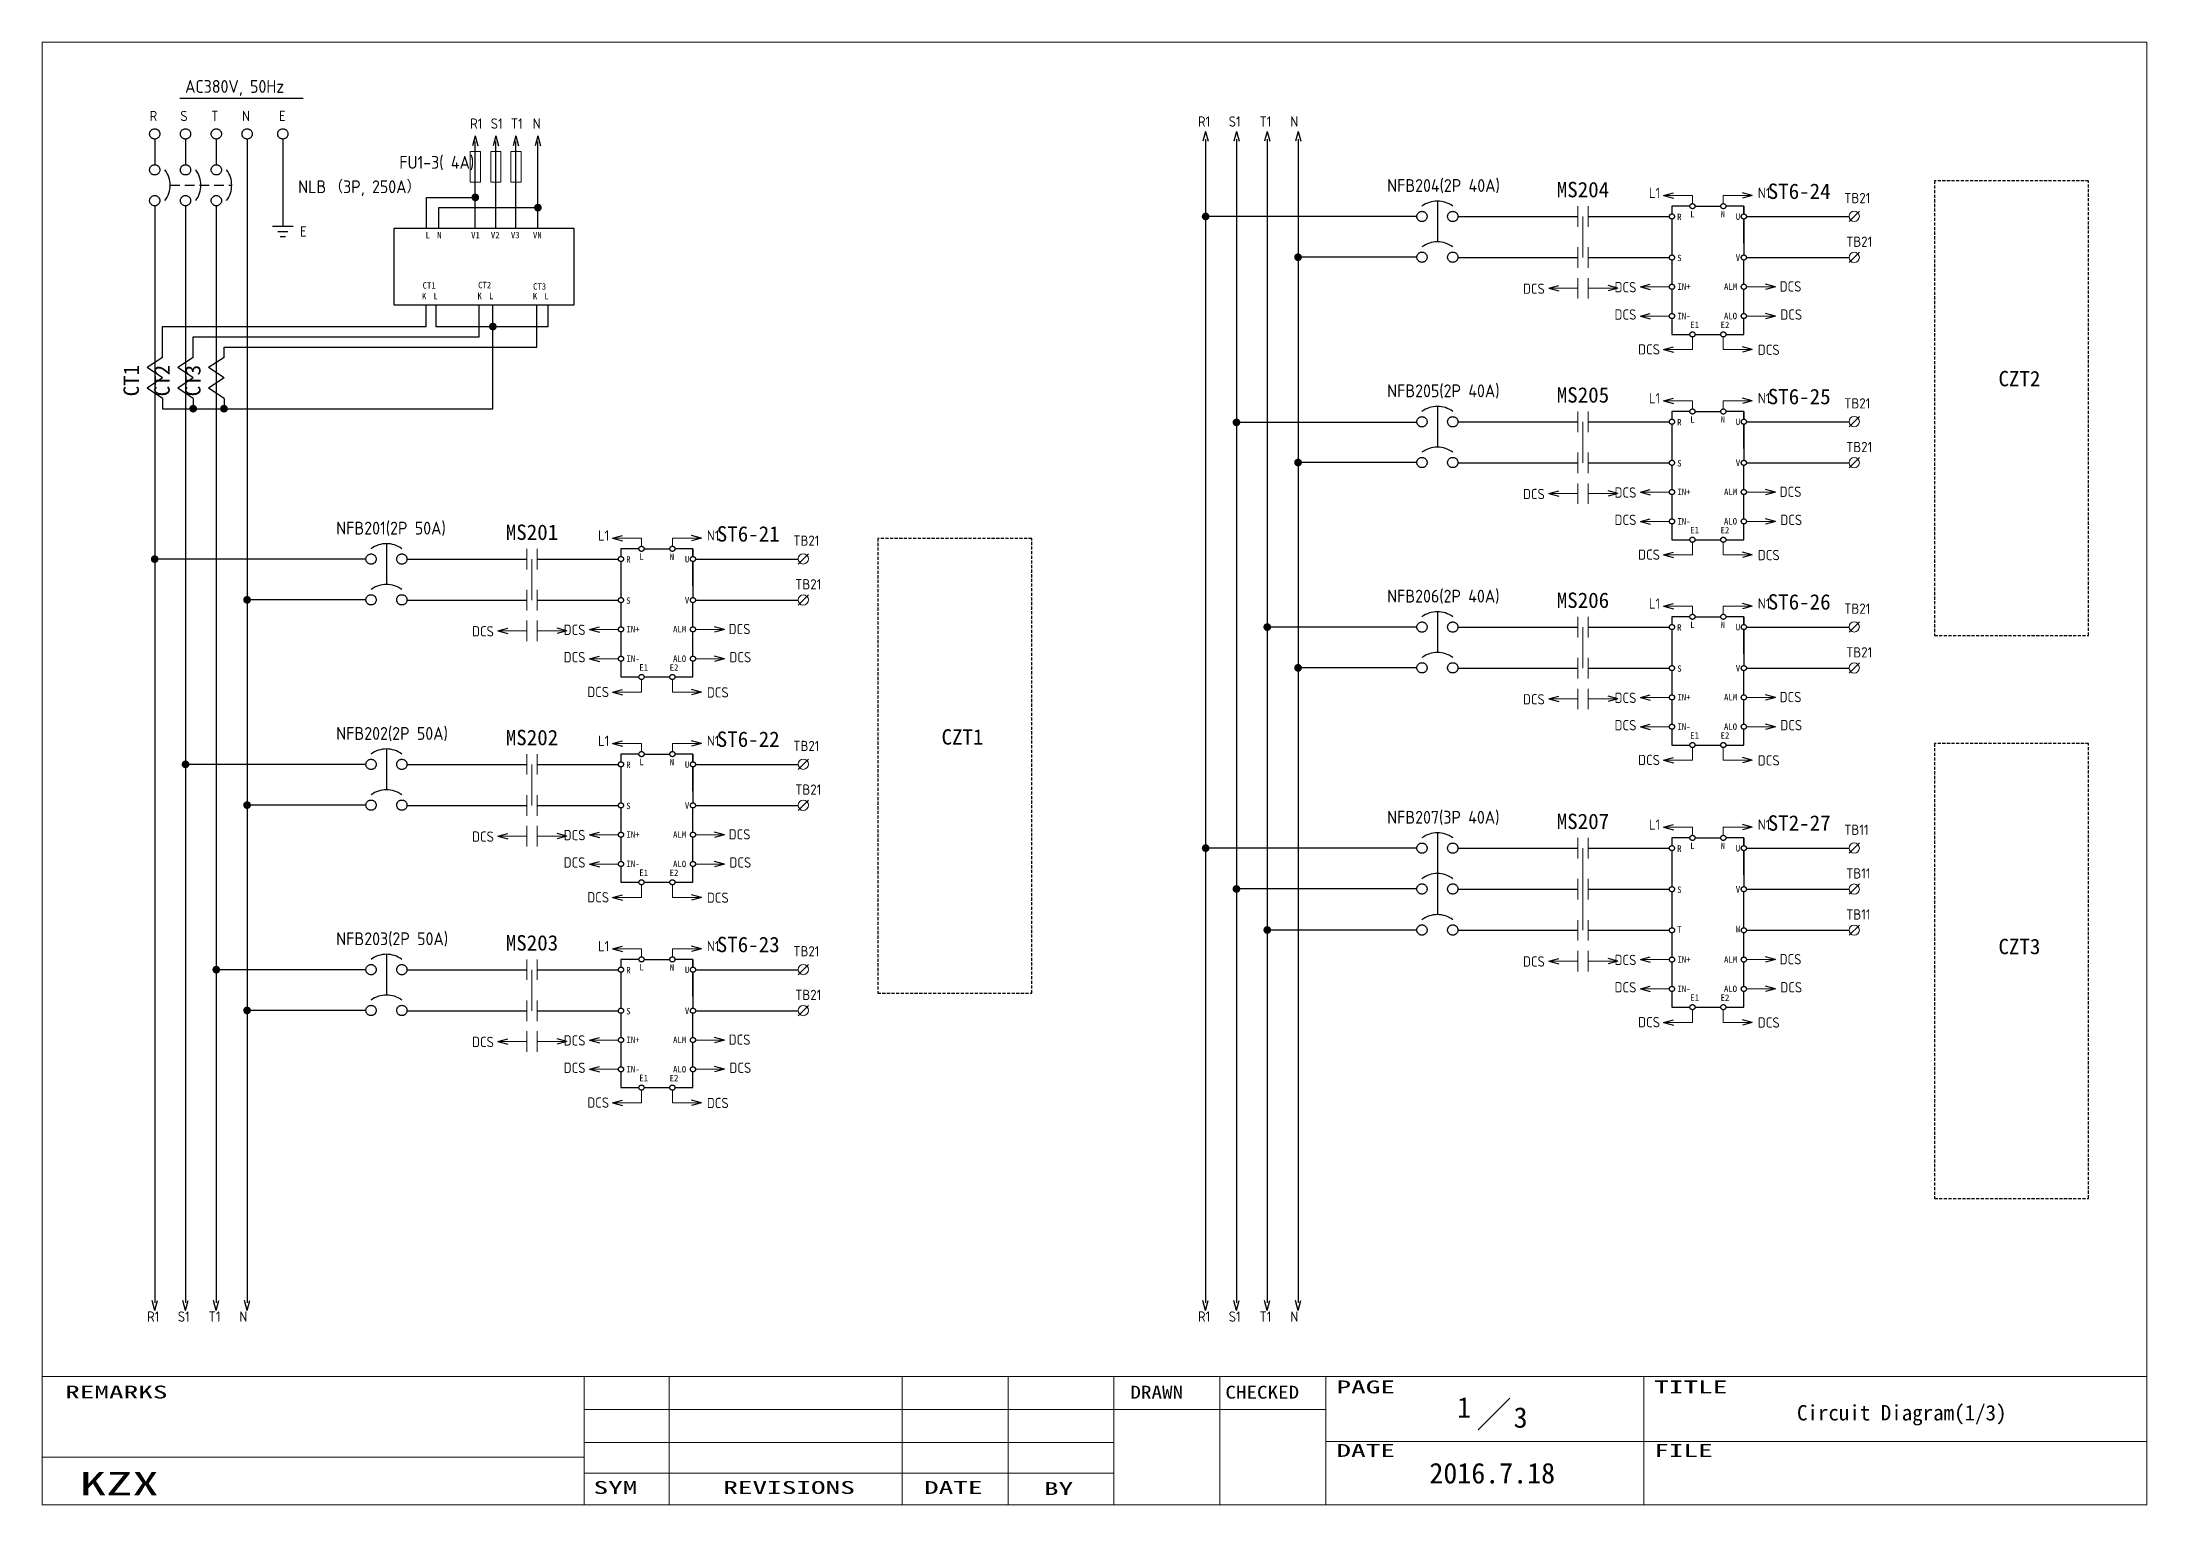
# Model space of a CAD drawing. Extents: x -319 to 2858, y -2689 to 285.
# Drawn here: x -176 to 234, y -486.5 to -201.5 of the extents above; entities that cross this region are included whole.
import ezdxf
from ezdxf.enums import TextEntityAlignment as Align

# ---------------------------------------------------------------- set-up
doc = ezdxf.new("R2010")
doc.units = 0
doc.header["$LTSCALE"] = 0.3
doc.header["$MEASUREMENT"] = 0
for name, pattern in [('HIDDEN', [9.525, 6.35, -3.175]), ('実線', [20001, 20000, -1]), ('破線', [3, 2, -1])]:
    doc.linetypes.add(name, pattern=pattern)
doc.layers.get('0').update_dxf_attribs({"linetype": '実線'})
for name, color, linetype, lineweight in [('01図枠', 5, 'CONTINUOUS', 9), ('02接続図', 7, 'CONTINUOUS', 5), ('10外形', 7, 'CONTINUOUS', 9)]:
    doc.layers.add(name, color=color, linetype=linetype, lineweight=lineweight)
for name, color, linetype in [('04部品記号', 3, 'CONTINUOUS'), ('05線番', 4, 'CONTINUOUS'), ('BLOCK', 7, 'CONTINUOUS'), ('図形１', 7, '実線'), ('虚线', 253, '破線')]:
    doc.layers.add(name, color=color, linetype=linetype)
doc.styles.add('電気標準', font='ISOCP.shx', dxfattribs={"height": 2.5, "bigfont": 'extfont.shx'})
doc.styles.add('ＭＳＰゴシック', font='')
doc.styles.get('ＭＳＰゴシック').set_extended_font_data('SimSun')

msp = doc.modelspace()

# ---------------------------------------------------------------- texts
at = {"layer": '01図枠', "linetype": 'Continuous', "lineweight": 5, "style": 'ＭＳＰゴシック'}
for s, height, width, p in [('REMARKS', 2.513, 1.666667, (-171.54, -463.29)), ('CHECKED', 2.513, 1.2, (54.47, -463.32)), ('PAGE', 2.513, 1.666667, (76.1, -462.29)), ('TITLE', 2.513, 1.666667, (138.01, -462.29)), ('DRAWN', 2.513, 1.2, (35.97, -463.32)), ('DATE', 2.513, 1.666667, (76.1, -474.67)), ('FILE', 2.513, 1.666667, (138.01, -474.67)), ('KZX', 4.523, 1.666667, (-168.7, -480.13)), ('SYM', 2.513, 1.666667, (-68.62, -481.89))]:
    msp.add_text(s, height=height, dxfattribs=dict(at, width=width)).set_placement(p, align=Align.TOP_LEFT)
at = {"layer": '01図枠', "linetype": 'Continuous', "lineweight": 5, "style": 'ＭＳＰゴシック', "width": 1.666667}
for s, p in [('REVISIONS', (-30.53, -481.89)), ('DATE', (1.47, -481.89)), ('BY', (21.97, -482.1))]:
    msp.add_text(s, height=2.513, dxfattribs=at).set_placement(p, align=Align.TOP_CENTER)
at = {"layer": '02接続図', "style": 'ＭＳＰゴシック'}
for s, p in [('1', (100.97, -467.54)), ('3', (111.97, -469.54)), ('2016.7.18', (106.45, -480.38))]:
    msp.add_text(s, height=4, dxfattribs=at).set_placement(p, align=Align.MIDDLE)
msp.add_text('Circuit Diagram(1/3)', height=3, dxfattribs=at).set_placement((165.81, -468.58), align=Align.MIDDLE_LEFT)
at = {"layer": '04部品記号', "linetype": 'Continuous', "style": 'ＭＳＰゴシック'}
for s, p in [('MS204', (124.12, -230.28)), ('ST6-24', (166.24, -230.6)), ('CZT2', (209.14, -267.1)), ('MS205', (124.12, -270.28)), ('ST6-25', (166.24, -270.6)), ('MS201', (-80.6, -297.03)), ('ST6-21', (-38.48, -297.35)), ('MS206', (124.12, -310.28)), ('ST6-26', (166.24, -310.6)), ('MS202', (-80.6, -337.03)), ('ST6-22', (-38.48, -337.35)), ('CZT1', (3.26, -336.91)), ('MS207', (124.12, -353.36)), ('ST2-27', (166.24, -353.68)), ('MS203', (-80.6, -377.03)), ('ST6-23', (-38.48, -377.35)), ('CZT3', (209.14, -377.74))]:
    msp.add_text(s, height=3, dxfattribs=at).set_placement(p, align=Align.MIDDLE_CENTER)
at = {"layer": '04部品記号', "style": 'ＭＳＰゴシック'}
for s, p in [('CT1', (-158.67, -270.55)), ('CT2', (-152.67, -270.55)), ('CT3', (-146.67, -270.55))]:
    msp.add_text(s, height=3, rotation=90, dxfattribs=at).set_placement(p, align=Align.MIDDLE_LEFT)
at = {"layer": '05線番', "style": 'ＭＳＰゴシック'}
for s, p in [('R', (142.48, -235.6)), ('L', (145.02, -235.05)), ('N', (150.94, -235.07)), ('U', (153.89, -235.53)), ('L', (-101.32, -239.15)), ('N', (-99.07, -239.15)), ('V1', (-92.46, -239.15)), ('V2', (-88.61, -239.15)), ('V3', (-84.71, -239.15)), ('VN', (-80.41, -239.15)), ('S', (142.48, -243.6)), ('V', (153.89, -243.53)), ('CT1', (-101.9, -248.94)), ('CT2', (-91.09, -248.87)), ('CT3', (-80.39, -249.14)), ('IN+', (142.52, -249.18)), ('ALM', (151.6, -249.18)), ('K', (-102.04, -251.04)), ('L', (-99.78, -251.04)), ('K', (-91.23, -251)), ('L', (-88.98, -251)), ('K', (-80.43, -251.05)), ('L', (-78.18, -251.05)), ('IN-', (142.52, -254.91)), ('E1', (145.02, -256.61)), ('E2', (150.94, -256.63)), ('ALO', (151.59, -254.91)), ('L', (145.02, -275.05)), ('N', (150.94, -275.07)), ('R', (142.48, -275.6)), ('U', (153.89, -275.53)), ('S', (142.48, -283.6)), ('V', (153.89, -283.53)), ('IN+', (142.52, -289.18)), ('ALM', (151.6, -289.18)), ('IN-', (142.52, -294.91)), ('ALO', (151.59, -294.91)), ('E1', (145.02, -296.61)), ('E2', (150.94, -296.63)), ('R', (-62.24, -302.35)), ('L', (-59.69, -301.79)), ('N', (-53.78, -301.82)), ('U', (-50.82, -302.28)), ('S', (-62.24, -310.35)), ('V', (-50.82, -310.28)), ('IN+', (-62.19, -315.93)), ('ALM', (-53.12, -315.93)), ('R', (142.48, -315.6)), ('L', (145.02, -315.05)), ('N', (150.94, -315.07)), ('U', (153.89, -315.53)), ('IN-', (-62.19, -321.66)), ('E1', (-59.69, -323.36)), ('E2', (-53.78, -323.38)), ('ALO', (-53.12, -321.66)), ('S', (142.48, -323.6)), ('V', (153.89, -323.53)), ('IN+', (142.52, -329.18)), ('ALM', (151.6, -329.18)), ('IN-', (142.52, -334.91)), ('E1', (145.02, -336.61)), ('E2', (150.94, -336.63)), ('ALO', (151.59, -334.91)), ('R', (-62.24, -342.35)), ('L', (-59.69, -341.79)), ('N', (-53.78, -341.82)), ('U', (-50.82, -342.28)), ('S', (-62.24, -350.35)), ('V', (-50.82, -350.28)), ('IN+', (-62.19, -355.93)), ('ALM', (-53.12, -355.93)), ('R', (142.48, -358.68)), ('L', (145.02, -358.12)), ('N', (150.94, -358.14)), ('U', (153.89, -358.61)), ('IN-', (-62.19, -361.66)), ('E1', (-59.69, -363.36)), ('E2', (-53.78, -363.38)), ('ALO', (-53.12, -361.66)), ('S', (142.48, -366.68)), ('V', (153.89, -366.61)), ('T', (142.48, -374.41)), ('W', (153.89, -374.34)), ('L', (-59.69, -381.79)), ('N', (-53.78, -381.82)), ('IN+', (142.52, -380.26)), ('ALM', (151.6, -380.26)), ('R', (-62.24, -382.35)), ('U', (-50.82, -382.28)), ('IN-', (142.52, -385.99)), ('ALO', (151.59, -385.99)), ('E1', (145.02, -387.68)), ('E2', (150.94, -387.71)), ('S', (-62.24, -390.35)), ('V', (-50.82, -390.28)), ('IN+', (-62.19, -395.93)), ('ALM', (-53.12, -395.93)), ('IN-', (-62.19, -401.66)), ('ALO', (-53.12, -401.66)), ('E1', (-59.69, -403.36)), ('E2', (-53.78, -403.38))]:
    msp.add_text(s, height=1.25, dxfattribs=at).set_placement(p, align=Align.MIDDLE_LEFT)
at = {"layer": '図形１', "color": 7, "linetype": '実線', "style": '電気標準'}
for s, height, p in [('AC380V, 50Hz', 2.5, (-148.18, -211.43)), ('R', 2, (-155.09, -216.93)), ('S', 2, (-149.09, -216.93)), ('T', 2, (-143.09, -216.93)), ('N', 2, (-137.09, -216.93)), ('E', 2, (-129.89, -216.93)), ('R1', 2, (-92.65, -218.41)), ('S1', 2, (-88.64, -218.41)), ('T1', 2, (-84.74, -218.41)), ('N', 2, (-80.45, -218.41)), ('R1', 2, (49.12, -218.01)), ('S1', 2, (55.12, -218.01)), ('T1', 2, (61.12, -218.01)), ('N', 2, (67.12, -218.01)), ('L1', 2, (136.96, -231.91)), ('N1', 2, (158.18, -231.91)), ('TB21', 2, (175.01, -232.92)), ('TB21', 2, (175.38, -241.43)), ('DCS', 2, (112.43, -250.58)), ('DCS', 2, (130.27, -250.29)), ('DCS', 2, (162.42, -250.14)), ('DCS', 2, (130.27, -255.62)), ('DCS', 2, (162.56, -255.62)), ('DCS', 2, (134.87, -262.4)), ('DCS', 2, (158.18, -262.48)), ('L1', 2, (136.96, -271.91)), ('N1', 2, (158.18, -271.91)), ('TB21', 2, (175.01, -272.92)), ('TB21', 2, (175.38, -281.43)), ('DCS', 2, (112.43, -290.58)), ('DCS', 2, (130.27, -290.29)), ('DCS', 2, (162.42, -290.14)), ('DCS', 2, (130.27, -295.62)), ('DCS', 2, (162.56, -295.62)), ('L1', 2, (-67.75, -298.66)), ('N1', 2, (-46.54, -298.66)), ('TB21', 2, (-29.7, -299.67)), ('DCS', 2, (134.87, -302.4)), ('DCS', 2, (158.18, -302.48)), ('TB21', 2, (-29.33, -308.17)), ('L1', 2, (136.96, -311.91)), ('N1', 2, (158.18, -311.91)), ('TB21', 2, (175.01, -312.92)), ('DCS', 2, (-92.28, -317.33)), ('DCS', 2, (-74.44, -317.04)), ('DCS', 2, (-42.3, -316.89)), ('TB21', 2, (175.38, -321.43)), ('DCS', 2, (-74.44, -322.37)), ('DCS', 2, (-42.15, -322.37)), ('DCS', 2, (-69.84, -329.15)), ('DCS', 2, (-46.54, -329.23)), ('DCS', 2, (112.43, -330.58)), ('DCS', 2, (130.27, -330.29)), ('DCS', 2, (162.42, -330.14)), ('DCS', 2, (130.27, -335.62)), ('DCS', 2, (162.56, -335.62)), ('L1', 2, (-67.75, -338.66)), ('N1', 2, (-46.54, -338.66)), ('TB21', 2, (-29.7, -339.67)), ('DCS', 2, (134.87, -342.4)), ('DCS', 2, (158.18, -342.48)), ('TB21', 2, (-29.33, -348.17)), ('DCS', 2, (-92.28, -357.33)), ('DCS', 2, (-74.44, -357.04)), ('DCS', 2, (-42.3, -356.89)), ('L1', 2, (136.96, -354.99)), ('N1', 2, (158.18, -354.99)), ('TB11', 2, (175.01, -356)), ('DCS', 2, (-74.44, -362.37)), ('DCS', 2, (-42.15, -362.37)), ('TB11', 2, (175.38, -364.5)), ('DCS', 2, (-69.84, -369.15)), ('DCS', 2, (-46.54, -369.23)), ('TB11', 2, (175.38, -372.5)), ('L1', 2, (-67.75, -378.66)), ('N1', 2, (-46.54, -378.66)), ('TB21', 2, (-29.7, -379.67)), ('DCS', 2, (112.43, -381.66)), ('DCS', 2, (130.27, -381.36)), ('DCS', 2, (162.42, -381.22)), ('DCS', 2, (130.27, -386.69)), ('DCS', 2, (162.56, -386.69)), ('TB21', 2, (-29.33, -388.17)), ('DCS', 2, (134.87, -393.48)), ('DCS', 2, (158.18, -393.55)), ('DCS', 2, (-92.28, -397.33)), ('DCS', 2, (-74.44, -397.04)), ('DCS', 2, (-42.3, -396.89)), ('DCS', 2, (-74.44, -402.37)), ('DCS', 2, (-42.15, -402.37)), ('DCS', 2, (-69.84, -409.15)), ('DCS', 2, (-46.54, -409.23)), ('R1', 2, (-155.59, -450.84)), ('S1', 2, (-149.59, -450.84)), ('T1', 2, (-143.59, -450.84)), ('N', 2, (-137.59, -450.84)), ('R1', 2, (49.12, -450.84)), ('S1', 2, (55.12, -450.84)), ('T1', 2, (61.12, -450.84)), ('N', 2, (67.12, -450.84))]:
    msp.add_text(s, height=height, dxfattribs=at).set_placement(p)
at = {"layer": '図形１', "color": 4, "style": '電気標準'}
for s, p in [('FU1-3( 4A)', (-106.45, -226.22)), ('NLB', (-126.14, -230.97)), ('（3P, 250A）', (-120.14, -230.97)), ('NFB204(2P 40A)', (85.98, -230.73)), ('NFB205(2P 40A)', (85.98, -270.73)), ('NFB201(2P 50A)', (-118.73, -297.48)), ('NFB206(2P 40A)', (85.98, -310.73)), ('NFB202(2P 50A)', (-118.73, -337.48)), ('NFB207(3P 40A)', (85.98, -353.81)), ('NFB203(2P 50A)', (-118.73, -377.48))]:
    msp.add_text(s, height=2.5, dxfattribs=at).set_placement(p)
at = {"layer": '図形１', "color": 7, "linetype": '実線', "style": '電気標準'}
msp.add_text('E', height=2, dxfattribs=at).set_placement((-125.14, -239.43), align=Align.CENTER)

# ---------------------------------------------------------------- blocks, each defined once
blk = doc.blocks.new('矢印（右向）')
at = {"layer": 'BLOCK'}
for q in [(-1.93, 0.52), (-1.93, -0.52)]:
    blk.add_line((0, 0), q, dxfattribs=at)

# ---------------------------------------------------------------- linework, layer by layer
for p, q in [((-91.65, -237.79), (-91.65, -220.91)), ((-87.64, -237.79), (-87.64, -220.91)), ((-83.74, -237.79), (-83.74, -220.91)), ((-79.45, -237.79), (-79.45, -220.91)), ((-101.18, -237.79), (-101.18, -231.79)), ((-101.18, -231.79), (-91.65, -231.79)), ((95.76, -232.51), (95.76, -240.45)), ((144.95, -233.51), (141.45, -233.51)), ((141.45, -233.51), (141.45, -235.01)), ((145.95, -233.51), (150.96, -233.51)), ((155.46, -233.51), (151.96, -233.51)), ((155.46, -235.01), (155.46, -233.51)), ((155.46, -233.51), (155.46, -235.01)), ((-107.46, -237.79), (-72.46, -237.79)), ((-107.46, -252.79), (-107.46, -237.79)), ((-98.75, -237.79), (-98.75, -233.79)), ((-98.75, -233.79), (-79.45, -233.79)), ((-72.46, -237.79), (-72.46, -252.79)), ((91.76, -235.51), (50.62, -235.51)), ((91.76, -235.51), (50.62, -235.51)), ((99.76, -235.51), (123.11, -235.51)), ((125.11, -235.51), (140.95, -235.51)), ((141.45, -236.01), (141.45, -243.01)), ((155.46, -240.71), (155.46, -236.01)), ((155.46, -236.01), (155.46, -243.01)), ((155.96, -235.51), (157.96, -235.51)), ((155.96, -235.51), (175.96, -235.51)), ((91.76, -243.45), (68.62, -243.45)), ((99.76, -243.51), (123.11, -243.51)), ((125.11, -243.51), (140.95, -243.51)), ((141.45, -244.01), (141.45, -248.71)), ((155.46, -248.71), (155.46, -244.01)), ((155.96, -243.51), (175.96, -243.51)), ((141.45, -249.71), (141.45, -254.42)), ((155.46, -254.42), (155.46, -249.71)), ((-72.46, -252.79), (-107.46, -252.79)), ((-101.21, -256.96), (-101.21, -252.79)), ((-99.36, -252.79), (-99.36, -256.96)), ((-90.89, -258.96), (-90.89, -252.79)), ((-88.23, -272.96), (-88.23, -252.79)), ((-79.67, -260.96), (-79.67, -252.79)), ((-77.43, -256.96), (-77.43, -252.79)), ((-152.59, -262.96), (-152.59, -256.96)), ((-152.59, -256.96), (-101.21, -256.96)), ((-99.36, -256.96), (-77.43, -256.96)), ((141.45, -255.42), (141.45, -258.49)), ((155.46, -258.49), (155.46, -255.42)), ((-146.59, -262.96), (-146.59, -258.96)), ((-146.59, -258.96), (-90.89, -258.96)), ((-140.59, -262.96), (-140.59, -260.96)), ((-140.59, -260.96), (-79.67, -260.96)), ((141.45, -258.49), (144.95, -258.49)), ((145.95, -258.49), (150.96, -258.49)), ((151.96, -258.49), (155.46, -258.49)), ((-152.59, -270.96), (-152.59, -272.96)), ((-152.59, -272.96), (-88.23, -272.96)), ((-146.59, -270.96), (-146.59, -272.96)), ((-140.59, -270.96), (-140.59, -272.96)), ((95.76, -272.51), (95.76, -280.45)), ((144.95, -273.51), (141.45, -273.51)), ((141.45, -273.51), (141.45, -275.01)), ((145.95, -273.51), (150.96, -273.51)), ((155.46, -273.51), (151.96, -273.51)), ((155.46, -275.01), (155.46, -273.51)), ((155.46, -273.51), (155.46, -275.01)), ((91.76, -275.63), (56.62, -275.63)), ((99.76, -275.51), (123.11, -275.51)), ((125.11, -275.51), (140.95, -275.51)), ((141.45, -276.01), (141.45, -283.01)), ((155.46, -280.71), (155.46, -276.01)), ((155.46, -276.01), (155.46, -283.01)), ((155.96, -275.51), (157.96, -275.51)), ((155.96, -275.51), (175.96, -275.51)), ((91.76, -283.45), (68.62, -283.45)), ((99.76, -283.51), (123.11, -283.51)), ((125.11, -283.51), (140.95, -283.51)), ((141.45, -284.01), (141.45, -288.71)), ((155.46, -288.71), (155.46, -284.01)), ((155.96, -283.51), (175.96, -283.51)), ((141.45, -289.71), (141.45, -294.42)), ((155.46, -294.42), (155.46, -289.71)), ((-108.95, -299.26), (-108.95, -307.2)), ((141.45, -295.42), (141.45, -298.49)), ((141.45, -298.49), (144.95, -298.49)), ((145.95, -298.49), (150.96, -298.49)), ((151.96, -298.49), (155.46, -298.49)), ((155.46, -298.49), (155.46, -295.42)), ((-112.95, -302.26), (-154.09, -302.26)), ((-104.95, -302.26), (-81.6, -302.26)), ((-79.6, -302.26), (-63.77, -302.26)), ((-59.77, -300.26), (-63.27, -300.26)), ((-63.27, -300.26), (-63.27, -301.76)), ((-63.27, -302.76), (-63.27, -309.76)), ((-58.77, -300.26), (-53.75, -300.26)), ((-49.25, -300.26), (-52.75, -300.26)), ((-49.25, -301.76), (-49.25, -300.26)), ((-49.25, -300.26), (-49.25, -301.76)), ((-49.25, -307.46), (-49.25, -302.76)), ((-49.25, -302.76), (-49.25, -309.76)), ((-48.75, -302.26), (-46.75, -302.26)), ((-48.75, -302.26), (-28.75, -302.26)), ((-112.95, -310.2), (-136.09, -310.2)), ((-104.95, -310.26), (-81.6, -310.26)), ((-79.6, -310.26), (-63.77, -310.26)), ((-63.27, -310.76), (-63.27, -315.46)), ((-49.25, -315.46), (-49.25, -310.76)), ((-48.75, -310.26), (-28.75, -310.26)), ((91.76, -315.51), (62.62, -315.51)), ((95.76, -312.51), (95.76, -320.45)), ((99.76, -315.51), (123.11, -315.51)), ((125.11, -315.51), (140.95, -315.51)), ((144.95, -313.51), (141.45, -313.51)), ((141.45, -313.51), (141.45, -315.01)), ((145.95, -313.51), (150.96, -313.51)), ((155.46, -313.51), (151.96, -313.51)), ((155.46, -315.01), (155.46, -313.51)), ((155.46, -313.51), (155.46, -315.01)), ((155.96, -315.51), (157.96, -315.51)), ((155.96, -315.51), (175.96, -315.51)), ((-63.27, -316.46), (-63.27, -321.17)), ((-49.25, -321.17), (-49.25, -316.46)), ((141.45, -316.01), (141.45, -323.01)), ((155.46, -320.71), (155.46, -316.01)), ((155.46, -316.01), (155.46, -323.01)), ((-63.27, -322.17), (-63.27, -325.23)), ((-49.25, -325.23), (-49.25, -322.17)), ((91.76, -323.45), (68.62, -323.45)), ((99.76, -323.51), (123.11, -323.51)), ((125.11, -323.51), (140.95, -323.51)), ((155.96, -323.51), (175.96, -323.51)), ((-63.27, -325.23), (-59.77, -325.23)), ((-58.77, -325.23), (-53.75, -325.23)), ((-52.75, -325.23), (-49.25, -325.23)), ((141.45, -324.01), (141.45, -328.71)), ((155.46, -328.71), (155.46, -324.01)), ((141.45, -329.71), (141.45, -334.42)), ((155.46, -334.42), (155.46, -329.71)), ((141.45, -335.42), (141.45, -338.49)), ((155.46, -338.49), (155.46, -335.42)), ((-108.95, -339.26), (-108.95, -347.2)), ((-59.77, -340.26), (-63.27, -340.26)), ((-63.27, -340.26), (-63.27, -341.76)), ((-58.77, -340.26), (-53.75, -340.26)), ((-49.25, -340.26), (-52.75, -340.26)), ((-49.25, -341.76), (-49.25, -340.26)), ((-49.25, -340.26), (-49.25, -341.76)), ((141.45, -338.49), (144.95, -338.49)), ((145.95, -338.49), (150.96, -338.49)), ((151.96, -338.49), (155.46, -338.49)), ((-112.95, -342.26), (-148.09, -342.26)), ((-104.95, -342.26), (-81.6, -342.26)), ((-79.6, -342.26), (-63.77, -342.26)), ((-63.27, -342.76), (-63.27, -349.76)), ((-49.25, -347.46), (-49.25, -342.76)), ((-49.25, -342.76), (-49.25, -349.76)), ((-48.75, -342.26), (-46.75, -342.26)), ((-48.75, -342.26), (-28.75, -342.26)), ((-112.95, -350.2), (-136.09, -350.2)), ((-104.95, -350.26), (-81.6, -350.26)), ((-79.6, -350.26), (-63.77, -350.26)), ((-63.27, -350.76), (-63.27, -355.46)), ((-49.25, -355.46), (-49.25, -350.76)), ((-48.75, -350.26), (-28.75, -350.26)), ((-63.27, -356.46), (-63.27, -361.17)), ((-49.25, -361.17), (-49.25, -356.46)), ((95.76, -355.58), (95.76, -371.53)), ((144.95, -356.58), (141.45, -356.58)), ((141.45, -356.58), (141.45, -358.08)), ((145.95, -356.58), (150.96, -356.58)), ((155.46, -356.58), (151.96, -356.58)), ((155.46, -358.08), (155.46, -356.58)), ((155.46, -356.58), (155.46, -358.08)), ((91.76, -358.58), (50.62, -358.58)), ((99.76, -358.58), (123.11, -358.58)), ((125.11, -358.58), (140.95, -358.58)), ((141.45, -359.08), (141.45, -366.08)), ((155.46, -363.79), (155.46, -359.08)), ((155.46, -359.08), (155.46, -366.08)), ((155.96, -358.58), (157.96, -358.58)), ((155.96, -358.58), (175.96, -358.58)), ((-63.27, -362.17), (-63.27, -365.23)), ((-49.25, -365.23), (-49.25, -362.17)), ((-63.27, -365.23), (-59.77, -365.23)), ((-58.77, -365.23), (-53.75, -365.23)), ((-52.75, -365.23), (-49.25, -365.23)), ((91.76, -366.53), (56.62, -366.53)), ((99.76, -366.58), (123.11, -366.58)), ((125.11, -366.58), (140.95, -366.58)), ((141.45, -367.08), (141.45, -374.08)), ((155.46, -374.08), (155.46, -367.08)), ((155.96, -366.58), (175.96, -366.58)), ((91.76, -374.53), (62.62, -374.53)), ((99.76, -374.58), (123.11, -374.58)), ((125.11, -374.58), (140.95, -374.58)), ((141.45, -375.08), (141.45, -379.79)), ((155.46, -379.79), (155.46, -375.08)), ((155.96, -374.58), (175.96, -374.58)), ((-108.95, -379.26), (-108.95, -387.2)), ((-59.77, -380.26), (-63.27, -380.26)), ((-63.27, -380.26), (-63.27, -381.76)), ((-58.77, -380.26), (-53.75, -380.26)), ((-49.25, -380.26), (-52.75, -380.26)), ((-49.25, -381.76), (-49.25, -380.26)), ((-49.25, -380.26), (-49.25, -381.76)), ((141.45, -380.79), (141.45, -385.5)), ((155.46, -385.5), (155.46, -380.79)), ((-112.95, -382.26), (-142.09, -382.26)), ((-104.95, -382.26), (-81.6, -382.26)), ((-79.6, -382.26), (-63.77, -382.26)), ((-63.27, -382.76), (-63.27, -389.76)), ((-49.25, -387.46), (-49.25, -382.76)), ((-49.25, -382.76), (-49.25, -389.76)), ((-48.75, -382.26), (-46.75, -382.26)), ((-48.75, -382.26), (-28.75, -382.26)), ((141.45, -386.5), (141.45, -389.56)), ((155.46, -389.56), (155.46, -386.5)), ((-112.95, -390.2), (-136.09, -390.2)), ((-104.95, -390.26), (-81.6, -390.26)), ((-79.6, -390.26), (-63.77, -390.26)), ((-63.27, -390.76), (-63.27, -395.46)), ((-49.25, -395.46), (-49.25, -390.76)), ((-48.75, -390.26), (-28.75, -390.26)), ((141.45, -389.56), (144.95, -389.56)), ((145.95, -389.56), (150.96, -389.56)), ((151.96, -389.56), (155.46, -389.56)), ((-63.27, -396.46), (-63.27, -401.17)), ((-49.25, -401.17), (-49.25, -396.46)), ((-63.27, -402.17), (-63.27, -405.23)), ((-63.27, -405.23), (-59.77, -405.23)), ((-58.77, -405.23), (-53.75, -405.23)), ((-52.75, -405.23), (-49.25, -405.23)), ((-49.25, -405.23), (-49.25, -402.17))]:
    msp.add_line(p, q)
at = {"color": 7, "linetype": 'HIDDEN'}
msp.add_line((-151.09, -229.43), (-139.09, -229.43), dxfattribs=at)
for centre in [(145.45, -233.51), (151.46, -233.51), (141.45, -235.51), (155.46, -235.51), (141.45, -243.51), (155.46, -243.51), (141.45, -249.21), (155.46, -249.21), (141.45, -254.92), (145.45, -258.49), (151.46, -258.49), (155.46, -254.92), (145.45, -273.51), (151.46, -273.51), (141.45, -275.51), (155.46, -275.51), (141.45, -283.51), (155.46, -283.51), (141.45, -289.21), (155.46, -289.21), (141.45, -294.92), (155.46, -294.92), (145.45, -298.49), (151.46, -298.49), (-63.27, -302.26), (-59.27, -300.26), (-53.25, -300.26), (-49.25, -302.26), (-63.27, -310.26), (-49.25, -310.26), (-63.27, -315.96), (-49.25, -315.96), (141.45, -315.51), (145.45, -313.51), (151.46, -313.51), (155.46, -315.51), (-63.27, -321.67), (-49.25, -321.67), (141.45, -323.51), (155.46, -323.51), (-59.27, -325.23), (-53.25, -325.23), (141.45, -329.21), (155.46, -329.21), (141.45, -334.92), (155.46, -334.92), (-59.27, -340.26), (-53.25, -340.26), (145.45, -338.49), (151.46, -338.49), (-63.27, -342.26), (-49.25, -342.26), (-63.27, -350.26), (-49.25, -350.26), (-63.27, -355.96), (-49.25, -355.96), (145.45, -356.58), (151.46, -356.58), (141.45, -358.58), (155.46, -358.58), (-63.27, -361.67), (-59.27, -365.23), (-53.25, -365.23), (-49.25, -361.67), (141.45, -366.58), (155.46, -366.58), (141.45, -374.58), (155.46, -374.58), (-59.27, -380.26), (-53.25, -380.26), (141.45, -380.29), (155.46, -380.29), (-63.27, -382.26), (-49.25, -382.26), (141.45, -386), (145.45, -389.56), (151.46, -389.56), (155.46, -386), (-63.27, -390.26), (-49.25, -390.26), (-63.27, -395.96), (-49.25, -395.96), (-63.27, -401.67), (-49.25, -401.67), (-59.27, -405.23), (-53.25, -405.23)]:
    msp.add_circle(centre, 0.5)
at = {"layer": '01図枠', "linetype": 'Continuous', "lineweight": 5}
for p, q in [((-176.03, -486.54), (-176.03, -201.54)), ((-176.03, -201.54), (233.97, -201.54)), ((233.97, -201.54), (233.97, -486.54)), ((-176.03, -461.54), (233.97, -461.54)), ((-70.42, -461.54), (-70.42, -486.54)), ((-53.91, -461.54), (-53.91, -486.54)), ((-8.51, -461.54), (-8.51, -486.54)), ((12.13, -461.54), (12.13, -486.54)), ((32.76, -461.54), (32.76, -486.54)), ((53.4, -486.54), (53.4, -461.54)), ((74.04, -461.54), (74.04, -486.54)), ((135.95, -486.54), (135.95, -461.54)), ((109.89, -465.73), (103.7, -471.92)), ((-70.42, -467.96), (32.76, -467.96)), ((32.76, -467.96), (74.04, -467.96)), ((-70.42, -474.39), (32.76, -474.39)), ((74.04, -474.15), (233.97, -474.15)), ((-70.42, -477.25), (-176.03, -477.25)), ((-70.42, -480.35), (32.76, -480.35)), ((233.97, -486.54), (-176.03, -486.54))]:
    msp.add_line(p, q, dxfattribs=at)
at = {"layer": '02接続図', "linetype": 'Continuous'}
for p, q in [((123.11, -237.51), (123.11, -233.51)), ((125.11, -237.51), (125.11, -233.51)), ((124.11, -235.51), (124.11, -243.51)), ((175.96, -236.48), (177.96, -234.48)), ((123.11, -245.51), (123.11, -241.51)), ((125.11, -245.51), (125.11, -241.51)), ((175.96, -244.48), (177.96, -242.48)), ((123.11, -251.51), (123.11, -247.51)), ((125.11, -251.51), (125.11, -247.51)), ((123.11, -277.51), (123.11, -273.51)), ((125.11, -277.51), (125.11, -273.51)), ((175.96, -276.48), (177.96, -274.48)), ((124.11, -275.51), (124.11, -283.51)), ((123.11, -285.51), (123.11, -281.51)), ((125.11, -285.51), (125.11, -281.51)), ((175.96, -284.48), (177.96, -282.48)), ((123.11, -291.51), (123.11, -287.51)), ((125.11, -291.51), (125.11, -287.51)), ((-81.6, -304.26), (-81.6, -300.26)), ((-80.6, -302.26), (-80.6, -310.26)), ((-79.6, -304.26), (-79.6, -300.26)), ((-28.75, -303.23), (-26.75, -301.23)), ((-81.6, -312.26), (-81.6, -308.26)), ((-79.6, -312.26), (-79.6, -308.26)), ((-28.75, -311.23), (-26.75, -309.23)), ((-81.6, -318.26), (-81.6, -314.26)), ((-79.6, -318.26), (-79.6, -314.26)), ((123.11, -317.51), (123.11, -313.51)), ((124.11, -315.51), (124.11, -323.51)), ((125.11, -317.51), (125.11, -313.51)), ((175.96, -316.48), (177.96, -314.48)), ((123.11, -325.51), (123.11, -321.51)), ((125.11, -325.51), (125.11, -321.51)), ((175.96, -324.48), (177.96, -322.48)), ((123.11, -331.51), (123.11, -327.51)), ((125.11, -331.51), (125.11, -327.51)), ((-81.6, -344.26), (-81.6, -340.26)), ((-79.6, -344.26), (-79.6, -340.26)), ((-80.6, -342.26), (-80.6, -350.26)), ((-28.75, -343.23), (-26.75, -341.23)), ((-81.6, -352.26), (-81.6, -348.26)), ((-79.6, -352.26), (-79.6, -348.26)), ((-28.75, -351.23), (-26.75, -349.23)), ((-81.6, -358.26), (-81.6, -354.26)), ((-79.6, -358.26), (-79.6, -354.26)), ((123.11, -360.58), (123.11, -356.58)), ((125.11, -360.58), (125.11, -356.58)), ((124.11, -358.58), (124.11, -374.58)), ((175.96, -359.56), (177.96, -357.56)), ((123.11, -368.58), (123.11, -364.58)), ((125.11, -368.58), (125.11, -364.58)), ((175.96, -367.56), (177.96, -365.56)), ((123.11, -376.58), (123.11, -372.58)), ((125.11, -376.58), (125.11, -372.58)), ((175.96, -375.56), (177.96, -373.56)), ((-81.6, -384.26), (-81.6, -380.26)), ((-79.6, -384.26), (-79.6, -380.26)), ((-28.75, -383.23), (-26.75, -381.23)), ((123.11, -382.58), (123.11, -378.58)), ((125.11, -382.58), (125.11, -378.58)), ((-80.6, -382.26), (-80.6, -390.26)), ((-81.6, -392.26), (-81.6, -388.26)), ((-79.6, -392.26), (-79.6, -388.26)), ((-28.75, -391.23), (-26.75, -389.23)), ((-81.6, -398.26), (-81.6, -394.26)), ((-79.6, -398.26), (-79.6, -394.26))]:
    msp.add_line(p, q, dxfattribs=at)
for centre in [(176.96, -235.48), (176.96, -243.48), (176.96, -275.48), (176.96, -283.48), (-27.75, -302.23), (-27.75, -310.23), (176.96, -315.48), (176.96, -323.48), (-27.75, -342.23), (-27.75, -350.23), (176.96, -358.56), (176.96, -366.56), (176.96, -374.56), (-27.75, -382.23), (-27.75, -390.23)]:
    msp.add_circle(centre, 1, dxfattribs=at)
at = {"layer": '10外形'}
for p, q in [((-92.65, -228.83), (-92.65, -222.83)), ((-92.65, -222.83), (-91.65, -222.83)), ((-91.65, -222.83), (-90.65, -222.83)), ((-90.65, -222.83), (-90.65, -228.83)), ((-88.64, -228.83), (-88.64, -222.83)), ((-88.64, -222.83), (-87.64, -222.83)), ((-87.64, -222.83), (-86.64, -222.83)), ((-86.64, -222.83), (-86.64, -228.83)), ((-84.74, -228.83), (-84.74, -222.83)), ((-84.74, -222.83), (-83.74, -222.83)), ((-83.74, -222.83), (-82.74, -222.83)), ((-82.74, -222.83), (-82.74, -228.83)), ((-90.65, -228.83), (-92.65, -228.83)), ((-86.64, -228.83), (-88.64, -228.83)), ((-82.74, -228.83), (-84.74, -228.83)), ((145.45, -231.42), (139.8, -231.42)), ((145.45, -233.01), (145.45, -231.42)), ((151.46, -233.01), (151.46, -231.42)), ((151.46, -231.42), (157.11, -231.42)), ((123.11, -249.51), (117.47, -249.51)), ((125.28, -249.51), (130.93, -249.51)), ((140.95, -249.21), (135.3, -249.21)), ((155.96, -249.21), (161.61, -249.21)), ((140.95, -254.92), (135.3, -254.92)), ((155.96, -254.92), (161.61, -254.92)), ((145.45, -261.46), (139.8, -261.46)), ((145.45, -258.99), (145.45, -261.46)), ((151.46, -258.99), (151.46, -261.46)), ((151.46, -261.46), (157.11, -261.46)), ((145.45, -271.42), (139.8, -271.42)), ((145.45, -273.01), (145.45, -271.42)), ((151.46, -273.01), (151.46, -271.42)), ((151.46, -271.42), (157.11, -271.42)), ((123.11, -289.51), (117.47, -289.51)), ((125.28, -289.51), (130.93, -289.51)), ((140.95, -289.21), (135.3, -289.21)), ((155.96, -289.21), (161.61, -289.21)), ((140.95, -294.92), (135.3, -294.92)), ((155.96, -294.92), (161.61, -294.92)), ((-59.27, -298.17), (-64.91, -298.17)), ((-59.27, -299.76), (-59.27, -298.17)), ((-53.25, -299.76), (-53.25, -298.17)), ((-53.25, -298.17), (-47.6, -298.17)), ((145.45, -298.99), (145.45, -301.46)), ((151.46, -298.99), (151.46, -301.46)), ((145.45, -301.46), (139.8, -301.46)), ((151.46, -301.46), (157.11, -301.46)), ((145.45, -311.42), (139.8, -311.42)), ((145.45, -313.01), (145.45, -311.42)), ((151.46, -313.01), (151.46, -311.42)), ((151.46, -311.42), (157.11, -311.42)), ((-81.6, -316.26), (-87.25, -316.26)), ((-79.44, -316.26), (-73.79, -316.26)), ((-63.77, -315.96), (-69.41, -315.96)), ((-48.75, -315.96), (-43.1, -315.96)), ((-63.77, -321.67), (-69.41, -321.67)), ((-48.75, -321.67), (-43.1, -321.67)), ((-59.27, -325.73), (-59.27, -328.21)), ((-53.25, -325.73), (-53.25, -328.21)), ((-59.27, -328.21), (-64.91, -328.21)), ((-53.25, -328.21), (-47.6, -328.21)), ((123.11, -329.51), (117.47, -329.51)), ((125.28, -329.51), (130.93, -329.51)), ((140.95, -329.21), (135.3, -329.21)), ((155.96, -329.21), (161.61, -329.21)), ((140.95, -334.92), (135.3, -334.92)), ((155.96, -334.92), (161.61, -334.92)), ((-59.27, -338.17), (-64.91, -338.17)), ((-59.27, -339.76), (-59.27, -338.17)), ((-53.25, -339.76), (-53.25, -338.17)), ((-53.25, -338.17), (-47.6, -338.17)), ((145.45, -338.99), (145.45, -341.46)), ((151.46, -338.99), (151.46, -341.46)), ((145.45, -341.46), (139.8, -341.46)), ((151.46, -341.46), (157.11, -341.46)), ((-81.6, -356.26), (-87.25, -356.26)), ((-79.44, -356.26), (-73.79, -356.26)), ((-63.77, -355.96), (-69.41, -355.96)), ((-48.75, -355.96), (-43.1, -355.96)), ((145.45, -354.5), (139.8, -354.5)), ((145.45, -356.08), (145.45, -354.5)), ((151.46, -356.08), (151.46, -354.5)), ((151.46, -354.5), (157.11, -354.5)), ((-63.77, -361.67), (-69.41, -361.67)), ((-48.75, -361.67), (-43.1, -361.67)), ((-59.27, -368.21), (-64.91, -368.21)), ((-59.27, -365.73), (-59.27, -368.21)), ((-53.25, -365.73), (-53.25, -368.21)), ((-53.25, -368.21), (-47.6, -368.21)), ((-59.27, -378.17), (-64.91, -378.17)), ((-59.27, -379.76), (-59.27, -378.17)), ((-53.25, -379.76), (-53.25, -378.17)), ((-53.25, -378.17), (-47.6, -378.17)), ((123.11, -380.58), (117.47, -380.58)), ((125.28, -380.58), (130.93, -380.58)), ((140.95, -380.29), (135.3, -380.29)), ((155.96, -380.29), (161.61, -380.29)), ((140.95, -386), (135.3, -386)), ((155.96, -386), (161.61, -386)), ((145.45, -392.53), (139.8, -392.53)), ((145.45, -390.06), (145.45, -392.53)), ((151.46, -390.06), (151.46, -392.53)), ((151.46, -392.53), (157.11, -392.53)), ((-81.6, -396.26), (-87.25, -396.26)), ((-79.44, -396.26), (-73.79, -396.26)), ((-63.77, -395.96), (-69.41, -395.96)), ((-48.75, -395.96), (-43.1, -395.96)), ((-63.77, -401.67), (-69.41, -401.67)), ((-48.75, -401.67), (-43.1, -401.67)), ((-59.27, -405.73), (-59.27, -408.21)), ((-53.25, -405.73), (-53.25, -408.21)), ((-59.27, -408.21), (-64.91, -408.21)), ((-53.25, -408.21), (-47.6, -408.21))]:
    msp.add_line(p, q, dxfattribs=at)
at = {"layer": '図形１'}
for p, q in [((-149.18, -212.43), (-125.18, -212.43)), ((-154.09, -220.43), (-154.09, -225.43)), ((-154.09, -220.43), (-154.09, -225.43)), ((-148.09, -220.43), (-148.09, -225.43)), ((-148.09, -220.43), (-148.09, -225.43)), ((-142.09, -220.43), (-142.09, -225.43)), ((-142.09, -220.43), (-142.09, -225.43)), ((-152.59, -262.96), (-155.59, -264.96)), ((-152.59, -266.96), (-155.59, -264.96)), ((-146.59, -262.96), (-149.59, -264.96)), ((-146.59, -266.96), (-149.59, -264.96)), ((-140.59, -262.96), (-143.59, -264.96)), ((-140.59, -266.96), (-143.59, -264.96)), ((-152.59, -266.96), (-155.59, -268.96)), ((-152.59, -270.96), (-155.59, -268.96)), ((-146.59, -266.96), (-149.59, -268.96)), ((-146.59, -270.96), (-149.59, -268.96)), ((-140.59, -266.96), (-143.59, -268.96)), ((-140.59, -270.96), (-143.59, -268.96))]:
    msp.add_line(p, q, dxfattribs=at)
at = {"layer": '図形１', "color": 7}
for p, q in [((-136.09, -220.43), (-136.09, -447.15)), ((-129.14, -220.43), (-129.14, -237.43)), ((50.62, -220.43), (50.62, -302.26)), ((56.62, -220.43), (56.62, -302.26)), ((62.62, -220.43), (62.62, -302.26)), ((68.62, -220.43), (68.62, -447.15)), ((-154.09, -233.43), (-154.09, -302.26)), ((-148.09, -233.43), (-148.09, -302.26)), ((-142.09, -233.43), (-142.09, -302.26)), ((-131.14, -237.43), (-127.14, -237.43)), ((-130.14, -238.43), (-128.14, -238.43)), ((-129.64, -239.43), (-128.64, -239.43)), ((-154.09, -302.26), (-154.09, -447.15)), ((-148.09, -302.26), (-148.09, -447.15)), ((-142.09, -302.26), (-142.09, -447.15)), ((50.62, -302.26), (50.62, -447.15)), ((56.62, -302.26), (56.62, -447.15)), ((62.62, -302.26), (62.62, -447.15))]:
    msp.add_line(p, q, dxfattribs=at)
at = {"layer": '図形１', "const_width": 0.75}
for points in [[(-92.02, -231.79, 1), (-91.27, -231.79, 1)], [(-79.82, -233.79, 1), (-79.07, -233.79, 1)], [(50.25, -235.51, 1), (51, -235.51, 1)], [(50.25, -235.51, 1), (51, -235.51, 1)], [(68.25, -243.45, 1), (69, -243.45, 1)], [(-88.6, -256.96, 1), (-87.85, -256.96, 1)], [(-146.97, -272.96, 1), (-146.22, -272.96, 1)], [(-140.97, -272.96, 1), (-140.22, -272.96, 1)], [(56.25, -275.63, 1), (57, -275.63, 1)], [(68.25, -283.45, 1), (69, -283.45, 1)], [(-154.47, -302.26, 1), (-153.72, -302.26, 1)], [(-136.47, -310.2, 1), (-135.72, -310.2, 1)], [(62.25, -315.51, 1), (63, -315.51, 1)], [(68.25, -323.45, 1), (69, -323.45, 1)], [(-148.47, -342.26, 1), (-147.72, -342.26, 1)], [(-136.47, -350.2, 1), (-135.72, -350.2, 1)], [(50.25, -358.58, 1), (51, -358.58, 1)], [(56.25, -366.53, 1), (57, -366.53, 1)], [(62.25, -374.53, 1), (63, -374.53, 1)], [(-142.47, -382.26, 1), (-141.72, -382.26, 1)], [(-136.47, -390.2, 1), (-135.72, -390.2, 1)]]:
    msp.add_lwpolyline(points, format="xyb", close=True, dxfattribs=at)
at = {"layer": '図形１', "color": 7}
for centre in [(-154.09, -219.43), (-148.09, -219.43), (-142.09, -219.43), (-136.09, -219.43), (-129.14, -219.43)]:
    msp.add_circle(centre, 1, dxfattribs=at)
at = {"layer": '図形１'}
for centre in [(-154.09, -226.43), (-148.09, -226.43), (-142.09, -226.43), (-154.09, -232.43), (-148.09, -232.43), (-142.09, -232.43), (92.76, -235.51), (98.76, -235.51), (92.76, -243.45), (98.76, -243.45), (92.76, -275.51), (98.76, -275.51), (92.76, -283.45), (98.76, -283.45), (-111.95, -302.26), (-105.95, -302.26), (-111.95, -310.2), (-105.95, -310.2), (92.76, -315.51), (98.76, -315.51), (92.76, -323.45), (98.76, -323.45), (-111.95, -342.26), (-105.95, -342.26), (-111.95, -350.2), (-105.95, -350.2), (92.76, -358.58), (98.76, -358.58), (92.76, -366.53), (98.76, -366.53), (92.76, -374.53), (98.76, -374.53), (-111.95, -382.26), (-105.95, -382.26), (-111.95, -390.2), (-105.95, -390.2)]:
    msp.add_circle(centre, 1, dxfattribs=at)
for centre, start, end in [((-156.09, -229.43), 323.1301, 36.8699), ((-150.09, -229.43), 323.1301, 36.8699), ((-144.09, -229.43), 323.1301, 36.8699), ((95.76, -237.51), 53.1301, 126.8699), ((95.76, -245.45), 53.1301, 126.8699), ((95.76, -277.51), 53.1301, 126.8699), ((95.76, -285.45), 53.1301, 126.8699), ((-108.95, -304.26), 53.1301, 126.8699), ((-108.95, -312.2), 53.1301, 126.8699), ((95.76, -317.51), 53.1301, 126.8699), ((95.76, -325.45), 53.1301, 126.8699), ((-108.95, -344.26), 53.1301, 126.8699), ((-108.95, -352.2), 53.1301, 126.8699), ((95.76, -360.58), 53.1301, 126.8699), ((95.76, -368.53), 53.1301, 126.8699), ((95.76, -376.53), 53.1301, 126.8699), ((-108.95, -384.26), 53.1301, 126.8699), ((-108.95, -392.2), 53.1301, 126.8699)]:
    msp.add_arc(centre, 5, start, end, dxfattribs=at)
at = {"layer": '虚线'}
for p, q in [((192.62, -228.57), (192.62, -317.16)), ((222.62, -228.57), (192.62, -228.57)), ((222.62, -317.16), (222.62, -228.57)), ((-13.26, -298.22), (-13.26, -386.82)), ((16.74, -298.22), (-13.26, -298.22)), ((16.74, -386.82), (16.74, -298.22)), ((192.62, -317.16), (222.62, -317.16)), ((192.62, -338.21), (192.62, -426.81)), ((222.62, -338.21), (192.62, -338.21)), ((222.62, -426.81), (222.62, -338.21)), ((-13.26, -386.82), (16.74, -386.82)), ((192.62, -426.81), (222.62, -426.81))]:
    msp.add_line(p, q, dxfattribs=at)

# ---------------------------------------------------------------- block references
at = {"layer": '図形１', "color": 7}
for p, rotation in [((-91.65, -219.83), 90), ((-87.64, -219.83), 90), ((-83.74, -219.83), 90), ((-79.45, -219.83), 90), ((139.8, -231.42), 180), ((117.47, -249.51), 180), ((135.3, -249.21), 180), ((135.3, -254.92), 180), ((139.8, -261.46), 180), ((139.8, -271.42), 180), ((117.47, -289.51), 180), ((135.3, -289.21), 180), ((135.3, -294.92), 180), ((-64.91, -298.17), 180), ((139.8, -301.46), 180), ((139.8, -311.42), 180), ((-69.41, -315.96), 180), ((-87.25, -316.26), 180), ((-69.41, -321.67), 180), ((-64.91, -328.21), 180), ((117.47, -329.51), 180), ((135.3, -329.21), 180), ((135.3, -334.92), 180), ((-64.91, -338.17), 180), ((139.8, -341.46), 180), ((-87.25, -356.26), 180), ((-69.41, -355.96), 180), ((139.8, -354.5), 180), ((-69.41, -361.67), 180), ((-64.91, -368.21), 180), ((-64.91, -378.17), 180), ((117.47, -380.58), 180), ((135.3, -380.29), 180), ((135.3, -386), 180), ((139.8, -392.53), 180), ((-87.25, -396.26), 180), ((-69.41, -395.96), 180), ((-69.41, -401.67), 180), ((-64.91, -408.21), 180), ((-154.09, -448.65), 270), ((-148.09, -448.65), 270), ((-142.09, -448.65), 270), ((-136.09, -448.65), 270), ((50.62, -448.65), 270), ((56.62, -448.65), 270), ((62.62, -448.65), 270), ((68.62, -448.65), 270)]:
    msp.add_blockref('矢印（右向）', p, dxfattribs=dict(at, rotation=rotation))
at = {"layer": '図形１', "color": 7, "xscale": -1}
for p, rotation in [((50.62, -218.93), 270), ((56.62, -218.93), 270), ((62.62, -218.93), 270), ((68.62, -218.93), 270), ((157.11, -231.42), 180), ((130.93, -249.51), 180), ((161.61, -249.21), 180), ((161.61, -254.92), 180), ((157.11, -261.46), 180), ((157.11, -271.42), 180), ((130.93, -289.51), 180), ((161.61, -289.21), 180), ((161.61, -294.92), 180), ((-47.6, -298.17), 180), ((157.11, -301.46), 180), ((157.11, -311.42), 180), ((-43.1, -315.96), 180), ((-73.79, -316.26), 180), ((-43.1, -321.67), 180), ((-47.6, -328.21), 180), ((130.93, -329.51), 180), ((161.61, -329.21), 180), ((161.61, -334.92), 180), ((-47.6, -338.17), 180), ((157.11, -341.46), 180), ((-73.79, -356.26), 180), ((-43.1, -355.96), 180), ((157.11, -354.5), 180), ((-43.1, -361.67), 180), ((-47.6, -368.21), 180), ((-47.6, -378.17), 180), ((130.93, -380.58), 180), ((161.61, -380.29), 180), ((161.61, -386), 180), ((157.11, -392.53), 180), ((-73.79, -396.26), 180), ((-43.1, -395.96), 180), ((-43.1, -401.67), 180), ((-47.6, -408.21), 180)]:
    msp.add_blockref('矢印（右向）', p, dxfattribs=dict(at, rotation=rotation))

msp.set_redraw_order([(e.dxf.handle, doc.entitydb.next_handle()) for e in msp.query("TEXT MTEXT ATTDEF DIMENSION ARC_DIMENSION")])  # texts and dimensions are drawn at this point

doc.saveas('drawing.dxf')
